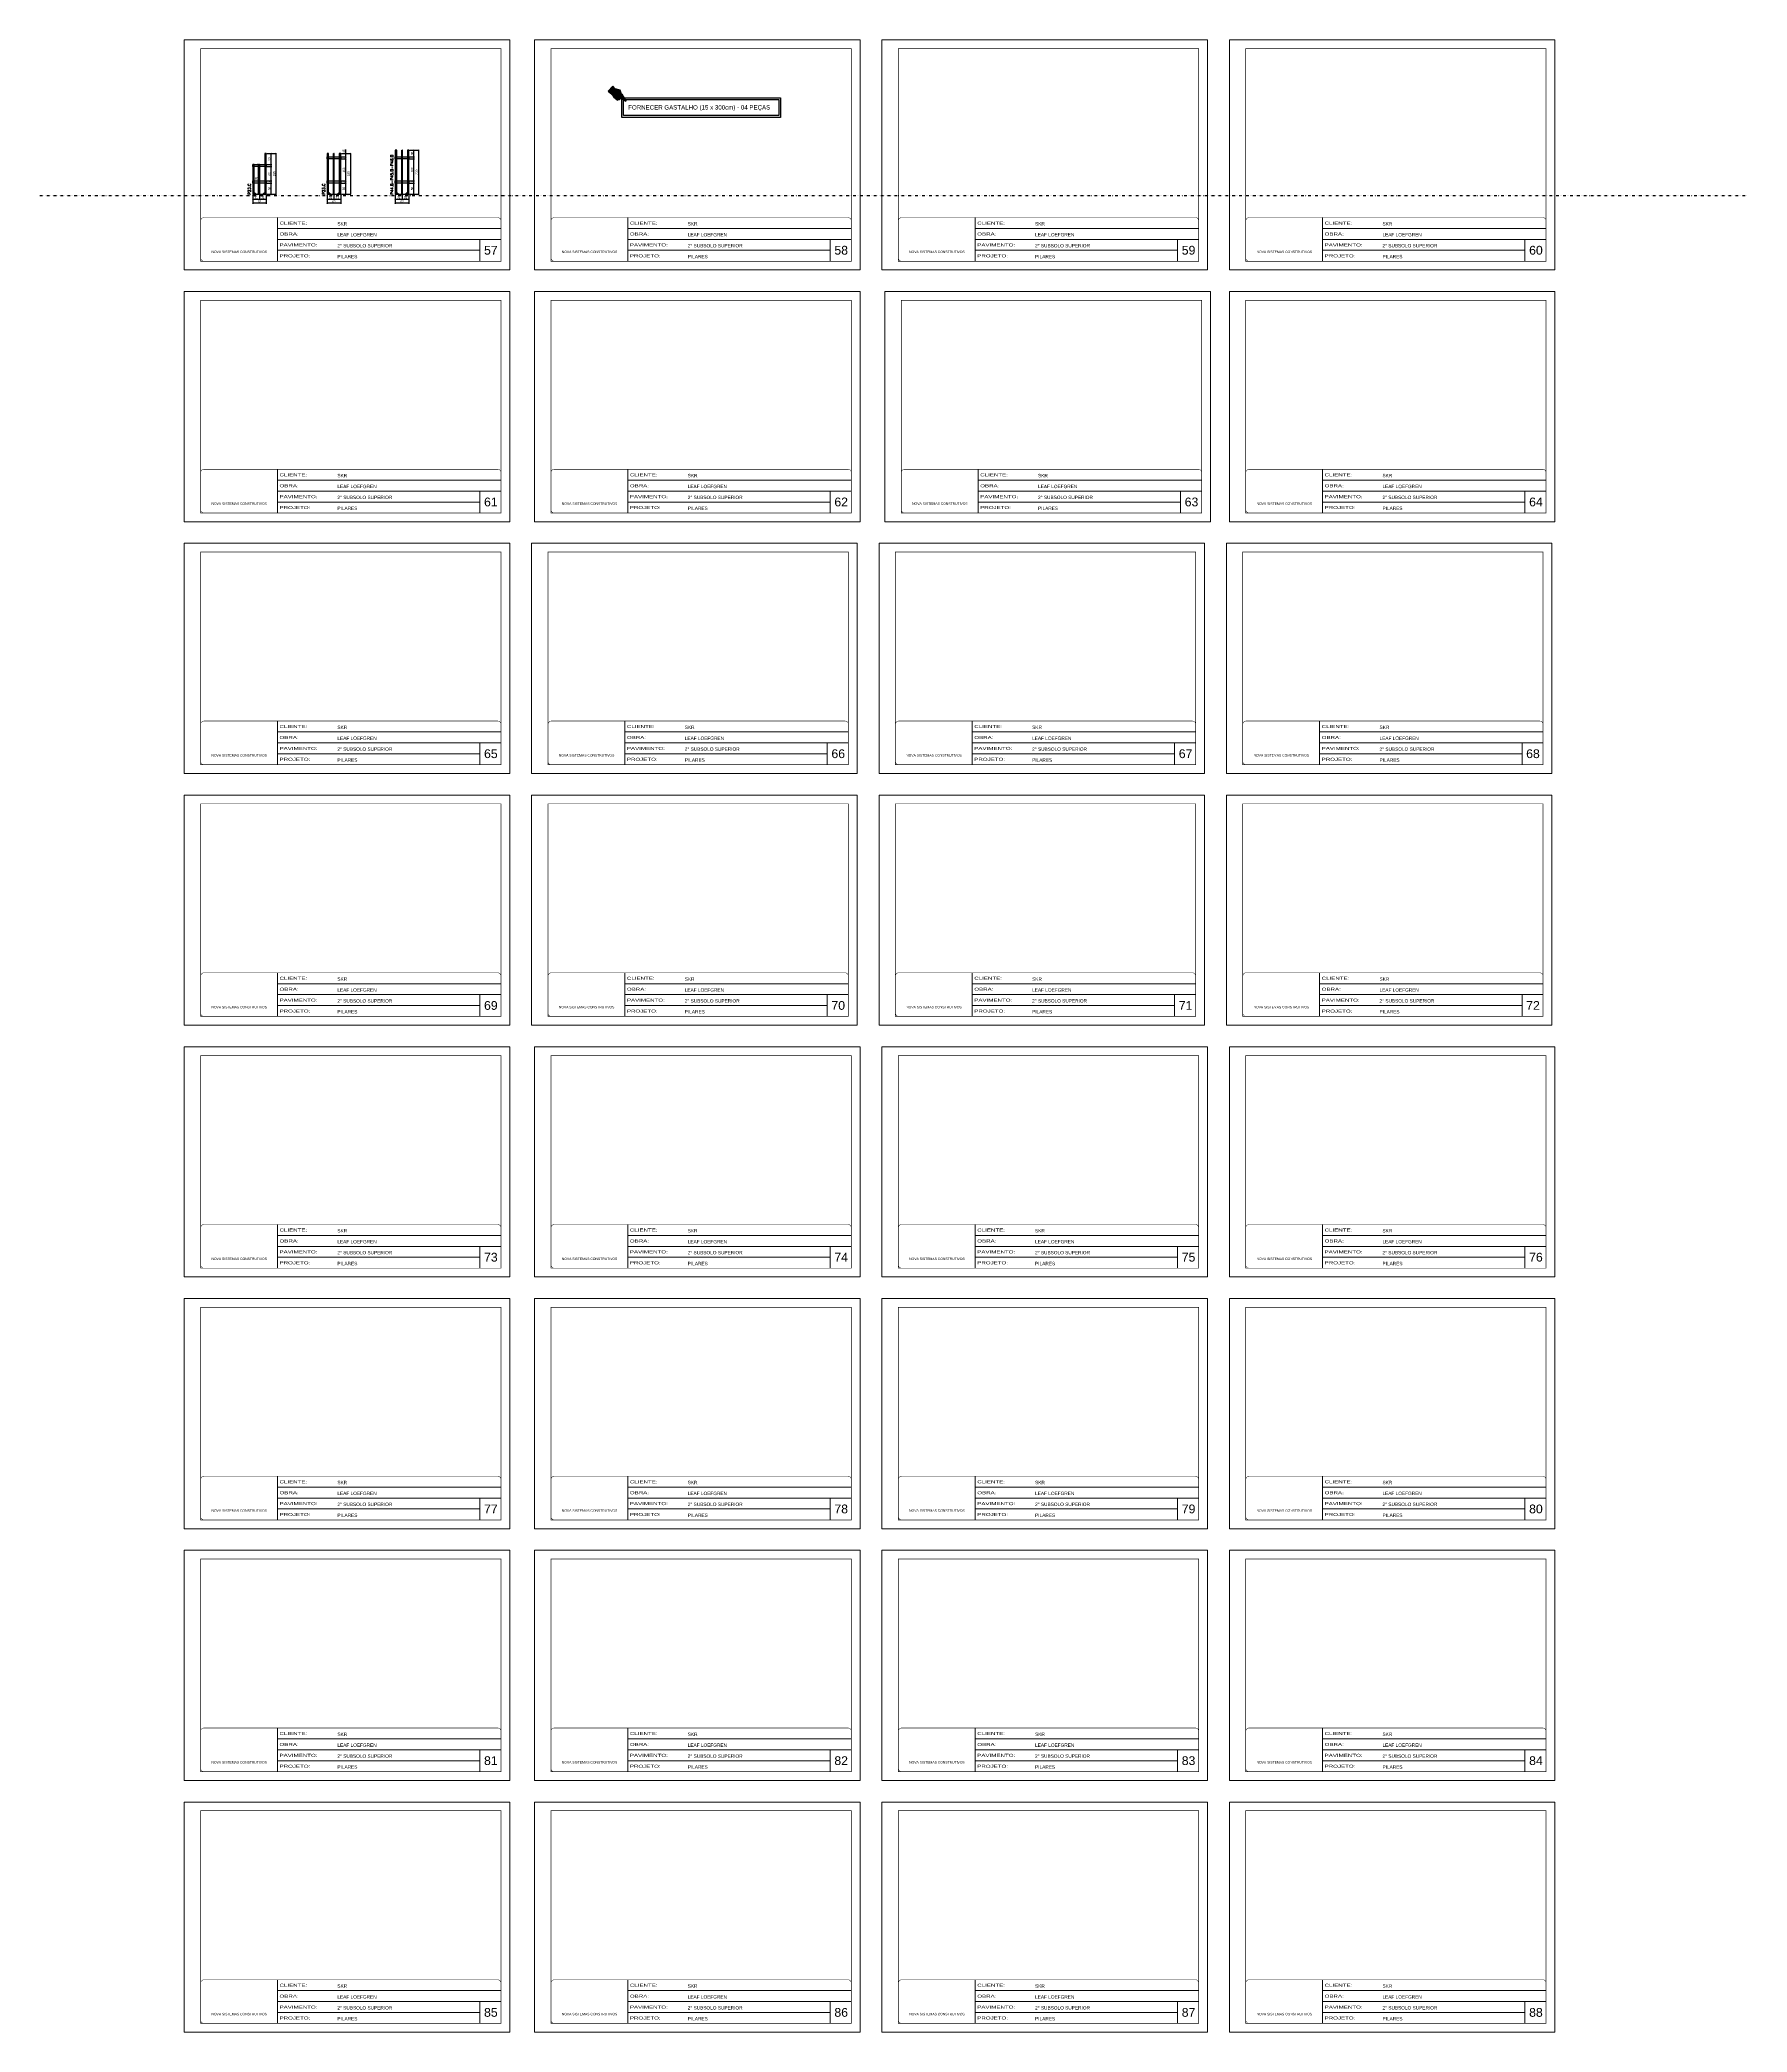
# Model space of a CAD drawing. Extents: x 13741 to 27878, y -21631 to 6985.
# Drawn here: x 13741 to 21531, y -18185 to -9095 of the extents above; entities that cross this region are included whole.
import ezdxf

# ---------------------------------------------------------------- set-up
doc = ezdxf.new("R2010")
doc.units = 0
for name, pattern in [('CONTINUO', [0]), ('DASHED', [0.75, 0.5, -0.25]), ('DIVIDE2', [0.625, 0.25, -0.125, 0, -0.125, 0, -0.125]), ('HIDDEN', [0.375, 0.25, -0.125])]:
    doc.linetypes.add(name, pattern=pattern)
for name, color, linetype, lineweight in [('CARIMBO', 255, 'Continuous', 9), ('Folhas', 255, 'Continuous', 9), ('Madeira', 126, 'Continuous', 18), ('Sarr 2.2x7', 40, 'Continuous', 9), ('SARRAFO DE PRESSAO', 251, 'DASHED', 9), ('Texto Seção', 7, 'Continuous', 15)]:
    doc.layers.add(name, color=color, linetype=linetype, lineweight=lineweight)
for name, color, linetype in [('COTA', 241, 'Continuous'), ('Nível', 160, 'Continuous'), ('REGUA-80', 111, 'Continuous'), ('SARR_2.2x10', 60, 'Continuous'), ('SARR_3.5x7', 81, 'Continuous'), ('SARR_7x7', 40, 'Continuous'), ('va165-sec', 5, 'DASHED')]:
    doc.layers.add(name, color=color, linetype=linetype)
doc.styles.add('ARIAL', font='arial.ttf')
doc.styles.add('COTA TECNICA', font='techl___.ttf', dxfattribs={"height": 10})
doc.styles.add('REGUA-120', font='ROMANS.shx', dxfattribs={"height": 15})
doc.styles.add('Tecnologia', font='')
doc.styles.get('Tecnologia').set_extended_font_data('Forgotten Futurist')
doc.dimstyles.new('PAINEL', dxfattribs={"dimtxt": 10, "dimasz": 3, "dimexe": 3, "dimexo": 3, "dimgap": 3, "dimtad": 1, "dimdec": 1, "dimzin": 12, "dimdsep": 46, "dimtxsty": 'COTA TECNICA', "dimblk1": 'OBLIQUE', "dimblk2": 'OBLIQUE', "dimsah": 1, "dimcen": 0.9, "dimclrd": 4, "dimclre": 4, "dimclrt": 240, "dimadec": 1, "dimazin": 3, "dimtfac": 1, "dimtdec": 1, "dimtmove": 0, "dimatfit": 3, "dimfxl": 1, "dimtolj": 1, "dimtzin": 12, "dimarcsym": 0})

# ---------------------------------------------------------------- blocks, each defined once
blk = doc.blocks.new('9999999999')
at = {"color": 30, "linetype": 'CONTINUO'}
for p, q in [((98564.6, 34230.2), (98564.6, 34429.4)), ((98564.6, 34379.6), (99584, 34379.6)), ((98564.6, 34329.8), (99488, 34329.8)), ((98564.6, 34280), (99488, 34280)), ((99584, 34329.8), (99488, 34329.8)), ((99488, 34329.8), (99488, 34230.2))]:
    blk.add_line(p, q, dxfattribs=at)
at = {"color": 30, "linetype": 'CONTINUO', "const_width": 2}
blk.add_lwpolyline([(99584, 34230.2), (99584, 34414.4, 0.414214), (99569, 34429.4), (98229, 34429.4, 0.414214), (98214, 34414.4), (98214, 34245.2, 0.414214), (98229, 34230.2), (99584, 34230.2)], format="xyb", dxfattribs=at)
at = {"layer": 'Folhas'}
blk.add_lwpolyline([(98139, 34190.2), (99624, 34190.2), (99624, 35240.2), (98139, 35240.2)], close=True, dxfattribs=at)
at = {"layer": 'Folhas', "color": 30, "const_width": 3}
blk.add_lwpolyline([(98214, 34230.2), (99584, 34230.2), (99584, 35200.2), (98214, 35200.2)], close=True, dxfattribs=at)
at = {"color": 7, "linetype": 'Continuous', "ltscale": 5, "style": 'ARIAL'}
for s, height, p in [('SKR', 15.48, (98837.7, 34393.1)), ('NOVA SISTEMAS CONSTRUTIVOS', 11.059, (98263.2, 34267.2)), ('2° SUBSOLO SUPERIOR', 15.483, (98837.7, 34293.5)), ('LEAF LOEFGREN', 15.483, (98837.7, 34343.3)), ('PILARES', 15.48, (98837.7, 34243.7))]:
    blk.add_text(s, height=height, dxfattribs=at).set_placement(p)
at = {"layer": 'Folhas', "color": 7, "style": 'Tecnologia', "width": 1.5}
for s, p in [('OBRA:', (98573.7, 34347.3)), ('CLIENTE:', (98573.7, 34397.2)), ('PAVIMENTO:', (98573.7, 34297.5)), ('PROJETO:', (98573.7, 34247.7))]:
    blk.add_text(s, height=14, dxfattribs=at).set_placement(p)
blk = doc.blocks.new('_Oblique')
at = {"color": 0, "linetype": 'ByBlock', "lineweight": -2}
blk.add_line((-0.5, -0.5), (0.5, 0.5), dxfattribs=at)
blk = doc.blocks.new('*D2215')
at = {"layer": 'COTA', "color": 4, "lineweight": -2, "transparency": 16777216}
for p, q in [((14712.4, -9804), (14712.4, -9844.2)), ((14774.4, -9804), (14774.4, -9844.2)), ((14774.4, -9841.2), (14712.4, -9841.2))]:
    blk.add_line(p, q, dxfattribs=at)
at = {"layer": 'Defpoints', "color": 0, "transparency": 16777216}
for p in [(14712.4, -9801), (14774.4, -9801), (14712.4, -9841.2)]:
    blk.add_point(p, dxfattribs=at)
at = {"layer": 'COTA', "color": 4, "lineweight": -2, "transparency": 16777216, "xscale": 3, "yscale": 3, "zscale": 3, "rotation": 180}
blk.add_blockref('_Oblique', (14712.4, -9841.2), dxfattribs=at)
at = {"layer": 'COTA', "color": 4, "lineweight": -2, "transparency": 16777216, "xscale": 3, "yscale": 3, "zscale": 3}
blk.add_blockref('_Oblique', (14774.4, -9841.2), dxfattribs=at)
at = {"layer": 'COTA', "color": 240, "transparency": 16777216, "insert": (14743.4, -9833.1), "char_height": 10, "attachment_point": 5, "style": 'COTA TECNICA'}
blk.add_mtext('\\A1;62', dxfattribs=at)
blk = doc.blocks.new('*D2216')
at = {"layer": 'COTA', "color": 4, "lineweight": -2, "transparency": 16777216}
for p, q in [((14777.4, -9748.8), (14800.1, -9748.8)), ((14777.4, -9798.8), (14800.1, -9798.8)), ((14797.1, -9798.8), (14797.1, -9748.8))]:
    blk.add_line(p, q, dxfattribs=at)
at = {"layer": 'Defpoints', "color": 0, "transparency": 16777216}
for p in [(14774.4, -9748.8), (14774.4, -9798.8), (14797.1, -9748.8)]:
    blk.add_point(p, dxfattribs=at)
at = {"layer": 'COTA', "color": 4, "lineweight": -2, "transparency": 16777216, "xscale": 3, "yscale": 3, "zscale": 3}
for p, rotation in [((14797.1, -9748.8), 90), ((14797.1, -9798.8), 270)]:
    blk.add_blockref('_Oblique', p, dxfattribs=dict(at, rotation=rotation))
at = {"layer": 'COTA', "color": 240, "transparency": 16777216, "insert": (14788.9, -9773.8), "char_height": 10, "attachment_point": 5, "rotation": 90, "style": 'COTA TECNICA'}
blk.add_mtext('\\A1;50', dxfattribs=at)
blk = doc.blocks.new('*D2217')
at = {"layer": 'COTA', "color": 4, "lineweight": -2, "transparency": 16777216}
for p, q in [((14777.4, -9738.8), (14800.1, -9738.8)), ((14777.4, -9748.8), (14800.1, -9748.8)), ((14797.1, -9748.8), (14797.1, -9738.8))]:
    blk.add_line(p, q, dxfattribs=at)
at = {"layer": 'Defpoints', "color": 0, "transparency": 16777216}
for p in [(14774.4, -9738.8), (14774.4, -9748.8), (14797.1, -9738.8)]:
    blk.add_point(p, dxfattribs=at)
at = {"layer": 'COTA', "color": 4, "lineweight": -2, "transparency": 16777216, "xscale": 3, "yscale": 3, "zscale": 3}
for p, rotation in [((14797.1, -9738.8), 90), ((14797.1, -9748.8), 270)]:
    blk.add_blockref('_Oblique', p, dxfattribs=dict(at, rotation=rotation))
at = {"layer": 'COTA', "color": 240, "transparency": 16777216, "insert": (14788.9, -9743.8), "char_height": 10, "attachment_point": 5, "rotation": 90, "style": 'COTA TECNICA'}
blk.add_mtext('\\A1;10', dxfattribs=at)
blk = doc.blocks.new('*D2218')
at = {"layer": 'COTA', "color": 4, "lineweight": -2, "transparency": 16777216}
for p, q in [((14777.4, -9673.8), (14800.1, -9673.8)), ((14797.1, -9738.8), (14797.1, -9673.8)), ((14777.4, -9738.8), (14800.1, -9738.8))]:
    blk.add_line(p, q, dxfattribs=at)
at = {"layer": 'Defpoints', "color": 0, "transparency": 16777216}
for p in [(14774.4, -9673.8), (14797.1, -9673.8), (14774.4, -9738.8)]:
    blk.add_point(p, dxfattribs=at)
at = {"layer": 'COTA', "color": 4, "lineweight": -2, "transparency": 16777216, "xscale": 3, "yscale": 3, "zscale": 3}
for p, rotation in [((14797.1, -9673.8), 90), ((14797.1, -9738.8), 270)]:
    blk.add_blockref('_Oblique', p, dxfattribs=dict(at, rotation=rotation))
at = {"layer": 'COTA', "color": 240, "transparency": 16777216, "insert": (14788.9, -9706.3), "char_height": 10, "attachment_point": 5, "rotation": 90, "style": 'COTA TECNICA'}
blk.add_mtext('\\A1;65', dxfattribs=at)
blk = doc.blocks.new('*D2219')
at = {"layer": 'COTA', "color": 4, "lineweight": -2, "transparency": 16777216}
for p, q in [((14777.4, -9663.8), (14800.1, -9663.8)), ((14777.4, -9673.8), (14800.1, -9673.8)), ((14797.1, -9673.8), (14797.1, -9663.8))]:
    blk.add_line(p, q, dxfattribs=at)
at = {"layer": 'Defpoints', "color": 0, "transparency": 16777216}
for p in [(14774.4, -9663.8), (14774.4, -9673.8), (14797.1, -9663.8)]:
    blk.add_point(p, dxfattribs=at)
at = {"layer": 'COTA', "color": 4, "lineweight": -2, "transparency": 16777216, "xscale": 3, "yscale": 3, "zscale": 3}
for p, rotation in [((14797.1, -9663.8), 90), ((14797.1, -9673.8), 270)]:
    blk.add_blockref('_Oblique', p, dxfattribs=dict(at, rotation=rotation))
at = {"layer": 'COTA', "color": 240, "transparency": 16777216, "insert": (14788.9, -9668.8), "char_height": 10, "attachment_point": 5, "rotation": 90, "style": 'COTA TECNICA'}
blk.add_mtext('\\A1;10', dxfattribs=at)
blk = doc.blocks.new('*D2220')
at = {"layer": 'COTA', "color": 4, "lineweight": -2, "transparency": 16777216}
for p, q in [((14712.4, -9804), (14712.4, -9825.5)), ((14743.4, -9801.8), (14743.4, -9825.5)), ((14712.4, -9822.5), (14743.4, -9822.5))]:
    blk.add_line(p, q, dxfattribs=at)
at = {"layer": 'Defpoints', "color": 0, "transparency": 16777216}
for p in [(14712.4, -9801), (14743.4, -9798.8), (14743.4, -9822.5)]:
    blk.add_point(p, dxfattribs=at)
at = {"layer": 'COTA', "color": 4, "lineweight": -2, "transparency": 16777216, "xscale": 3, "yscale": 3, "zscale": 3, "rotation": 180}
blk.add_blockref('_Oblique', (14712.4, -9822.5), dxfattribs=at)
at = {"layer": 'COTA', "color": 4, "lineweight": -2, "transparency": 16777216, "xscale": 3, "yscale": 3, "zscale": 3}
blk.add_blockref('_Oblique', (14743.4, -9822.5), dxfattribs=at)
at = {"layer": 'COTA', "color": 240, "transparency": 16777216, "insert": (14727.9, -9814.3), "char_height": 10, "attachment_point": 5, "style": 'COTA TECNICA'}
blk.add_mtext('\\A1;31', dxfattribs=at)
blk = doc.blocks.new('*D2221')
at = {"layer": 'COTA', "color": 4, "lineweight": -2, "transparency": 16777216}
for p, q in [((14743.4, -9801.8), (14743.4, -9825.5)), ((14774.4, -9804), (14774.4, -9825.5)), ((14743.4, -9822.5), (14774.4, -9822.5))]:
    blk.add_line(p, q, dxfattribs=at)
at = {"layer": 'Defpoints', "color": 0, "transparency": 16777216}
for p in [(14743.4, -9798.8), (14774.4, -9801), (14774.4, -9822.5)]:
    blk.add_point(p, dxfattribs=at)
at = {"layer": 'COTA', "color": 4, "lineweight": -2, "transparency": 16777216, "xscale": 3, "yscale": 3, "zscale": 3, "rotation": 180}
blk.add_blockref('_Oblique', (14743.4, -9822.5), dxfattribs=at)
at = {"layer": 'COTA', "color": 4, "lineweight": -2, "transparency": 16777216, "xscale": 3, "yscale": 3, "zscale": 3}
blk.add_blockref('_Oblique', (14774.4, -9822.5), dxfattribs=at)
at = {"layer": 'COTA', "color": 240, "transparency": 16777216, "insert": (14758.9, -9814.3), "char_height": 10, "attachment_point": 5, "style": 'COTA TECNICA'}
blk.add_mtext('\\A1;31', dxfattribs=at)
blk = doc.blocks.new('*D2222')
at = {"layer": 'COTA', "color": 4, "lineweight": -2, "transparency": 16777216}
for p, q in [((14777.4, -9613.8), (14800.1, -9613.8)), ((14797.1, -9663.8), (14797.1, -9613.8)), ((14777.4, -9663.8), (14800.1, -9663.8))]:
    blk.add_line(p, q, dxfattribs=at)
at = {"layer": 'Defpoints', "color": 0, "transparency": 16777216}
for p in [(14774.4, -9613.8), (14797.1, -9613.8), (14774.4, -9663.8)]:
    blk.add_point(p, dxfattribs=at)
at = {"layer": 'COTA', "color": 4, "lineweight": -2, "transparency": 16777216, "xscale": 3, "yscale": 3, "zscale": 3}
for p, rotation in [((14797.1, -9613.8), 90), ((14797.1, -9663.8), 270)]:
    blk.add_blockref('_Oblique', p, dxfattribs=dict(at, rotation=rotation))
at = {"layer": 'COTA', "color": 240, "transparency": 16777216, "insert": (14788.9, -9638.8), "char_height": 10, "attachment_point": 5, "rotation": 90, "style": 'COTA TECNICA'}
blk.add_mtext('\\A1;50', dxfattribs=at)
blk = doc.blocks.new('*D2223')
at = {"layer": 'COTA', "color": 4, "lineweight": -2, "transparency": 16777216}
for p, q in [((14777.4, -9613.8), (14821.3, -9613.8)), ((14818.3, -9613.8), (14818.3, -9798.8)), ((14777.4, -9798.8), (14821.3, -9798.8))]:
    blk.add_line(p, q, dxfattribs=at)
at = {"layer": 'Defpoints', "color": 0, "transparency": 16777216}
for p in [(14774.4, -9613.8), (14774.4, -9798.8), (14818.3, -9798.8)]:
    blk.add_point(p, dxfattribs=at)
at = {"layer": 'COTA', "color": 4, "lineweight": -2, "transparency": 16777216, "xscale": 3, "yscale": 3, "zscale": 3}
for p, rotation in [((14818.3, -9613.8), 90), ((14818.3, -9798.8), 270)]:
    blk.add_blockref('_Oblique', p, dxfattribs=dict(at, rotation=rotation))
at = {"layer": 'COTA', "color": 240, "transparency": 16777216, "insert": (14810.1, -9706.3), "char_height": 10, "attachment_point": 5, "rotation": 90, "style": 'COTA TECNICA'}
blk.add_mtext('\\A1;185', dxfattribs=at)
blk = doc.blocks.new('*D2224')
at = {"layer": 'COTA', "color": 4, "lineweight": -2, "transparency": 16777216}
for p, q in [((15051.8, -9804), (15051.8, -9844.2)), ((15113.8, -9804), (15113.8, -9844.2)), ((15113.8, -9841.2), (15051.8, -9841.2))]:
    blk.add_line(p, q, dxfattribs=at)
at = {"layer": 'Defpoints', "color": 0, "transparency": 16777216}
for p in [(15051.8, -9801), (15113.8, -9801), (15051.8, -9841.2)]:
    blk.add_point(p, dxfattribs=at)
at = {"layer": 'COTA', "color": 4, "lineweight": -2, "transparency": 16777216, "xscale": 3, "yscale": 3, "zscale": 3, "rotation": 180}
blk.add_blockref('_Oblique', (15051.8, -9841.2), dxfattribs=at)
at = {"layer": 'COTA', "color": 4, "lineweight": -2, "transparency": 16777216, "xscale": 3, "yscale": 3, "zscale": 3}
blk.add_blockref('_Oblique', (15113.8, -9841.2), dxfattribs=at)
at = {"layer": 'COTA', "color": 240, "transparency": 16777216, "insert": (15082.8, -9833.1), "char_height": 10, "attachment_point": 5, "style": 'COTA TECNICA'}
blk.add_mtext('\\A1;62', dxfattribs=at)
blk = doc.blocks.new('*D2225')
at = {"layer": 'COTA', "color": 4, "lineweight": -2, "transparency": 16777216}
for p, q in [((15116.8, -9748.8), (15139.5, -9748.8)), ((15116.8, -9798.8), (15139.5, -9798.8)), ((15136.5, -9798.8), (15136.5, -9748.8))]:
    blk.add_line(p, q, dxfattribs=at)
at = {"layer": 'Defpoints', "color": 0, "transparency": 16777216}
for p in [(15113.8, -9748.8), (15113.8, -9798.8), (15136.5, -9748.8)]:
    blk.add_point(p, dxfattribs=at)
at = {"layer": 'COTA', "color": 4, "lineweight": -2, "transparency": 16777216, "xscale": 3, "yscale": 3, "zscale": 3}
for p, rotation in [((15136.5, -9748.8), 90), ((15136.5, -9798.8), 270)]:
    blk.add_blockref('_Oblique', p, dxfattribs=dict(at, rotation=rotation))
at = {"layer": 'COTA', "color": 240, "transparency": 16777216, "insert": (15128.4, -9773.8), "char_height": 10, "attachment_point": 5, "rotation": 90, "style": 'COTA TECNICA'}
blk.add_mtext('\\A1;50', dxfattribs=at)
blk = doc.blocks.new('*D2226')
at = {"layer": 'COTA', "color": 4, "lineweight": -2, "transparency": 16777216}
for p, q in [((15116.8, -9738.8), (15139.5, -9738.8)), ((15116.8, -9748.8), (15139.5, -9748.8)), ((15136.5, -9748.8), (15136.5, -9738.8))]:
    blk.add_line(p, q, dxfattribs=at)
at = {"layer": 'Defpoints', "color": 0, "transparency": 16777216}
for p in [(15113.8, -9738.8), (15113.8, -9748.8), (15136.5, -9738.8)]:
    blk.add_point(p, dxfattribs=at)
at = {"layer": 'COTA', "color": 4, "lineweight": -2, "transparency": 16777216, "xscale": 3, "yscale": 3, "zscale": 3}
for p, rotation in [((15136.5, -9738.8), 90), ((15136.5, -9748.8), 270)]:
    blk.add_blockref('_Oblique', p, dxfattribs=dict(at, rotation=rotation))
at = {"layer": 'COTA', "color": 240, "transparency": 16777216, "insert": (15128.4, -9743.8), "char_height": 10, "attachment_point": 5, "rotation": 90, "style": 'COTA TECNICA'}
blk.add_mtext('\\A1;10', dxfattribs=at)
blk = doc.blocks.new('*D2227')
at = {"layer": 'COTA', "color": 4, "lineweight": -2, "transparency": 16777216}
for p, q in [((15116.8, -9638.8), (15139.5, -9638.8)), ((15136.5, -9738.8), (15136.5, -9638.8)), ((15116.8, -9738.8), (15139.5, -9738.8))]:
    blk.add_line(p, q, dxfattribs=at)
at = {"layer": 'Defpoints', "color": 0, "transparency": 16777216}
for p in [(15113.8, -9638.8), (15136.5, -9638.8), (15113.8, -9738.8)]:
    blk.add_point(p, dxfattribs=at)
at = {"layer": 'COTA', "color": 4, "lineweight": -2, "transparency": 16777216, "xscale": 3, "yscale": 3, "zscale": 3}
for p, rotation in [((15136.5, -9638.8), 90), ((15136.5, -9738.8), 270)]:
    blk.add_blockref('_Oblique', p, dxfattribs=dict(at, rotation=rotation))
at = {"layer": 'COTA', "color": 240, "transparency": 16777216, "insert": (15128.4, -9688.8), "char_height": 10, "attachment_point": 5, "rotation": 90, "style": 'COTA TECNICA'}
blk.add_mtext('\\A1;100', dxfattribs=at)
blk = doc.blocks.new('*D2228')
at = {"layer": 'COTA', "color": 4, "lineweight": -2, "transparency": 16777216}
for p, q in [((15116.8, -9628.8), (15139.5, -9628.8)), ((15136.5, -9638.8), (15136.5, -9628.8)), ((15116.8, -9638.8), (15139.5, -9638.8))]:
    blk.add_line(p, q, dxfattribs=at)
at = {"layer": 'Defpoints', "color": 0, "transparency": 16777216}
for p in [(15113.8, -9628.8), (15136.5, -9628.8), (15113.8, -9638.8)]:
    blk.add_point(p, dxfattribs=at)
at = {"layer": 'COTA', "color": 4, "lineweight": -2, "transparency": 16777216, "xscale": 3, "yscale": 3, "zscale": 3}
for p, rotation in [((15136.5, -9628.8), 90), ((15136.5, -9638.8), 270)]:
    blk.add_blockref('_Oblique', p, dxfattribs=dict(at, rotation=rotation))
at = {"layer": 'COTA', "color": 240, "transparency": 16777216, "insert": (15128.4, -9633.8), "char_height": 10, "attachment_point": 5, "rotation": 90, "style": 'COTA TECNICA'}
blk.add_mtext('\\A1;10', dxfattribs=at)
blk = doc.blocks.new('*D2229')
at = {"layer": 'COTA', "color": 4, "lineweight": -2, "transparency": 16777216}
for p, q in [((15051.8, -9804), (15051.8, -9825.5)), ((15082.8, -9801.8), (15082.8, -9825.5)), ((15051.8, -9822.5), (15082.8, -9822.5))]:
    blk.add_line(p, q, dxfattribs=at)
at = {"layer": 'Defpoints', "color": 0, "transparency": 16777216}
for p in [(15051.8, -9801), (15082.8, -9798.8), (15082.8, -9822.5)]:
    blk.add_point(p, dxfattribs=at)
at = {"layer": 'COTA', "color": 4, "lineweight": -2, "transparency": 16777216, "xscale": 3, "yscale": 3, "zscale": 3, "rotation": 180}
blk.add_blockref('_Oblique', (15051.8, -9822.5), dxfattribs=at)
at = {"layer": 'COTA', "color": 4, "lineweight": -2, "transparency": 16777216, "xscale": 3, "yscale": 3, "zscale": 3}
blk.add_blockref('_Oblique', (15082.8, -9822.5), dxfattribs=at)
at = {"layer": 'COTA', "color": 240, "transparency": 16777216, "insert": (15067.3, -9814.3), "char_height": 10, "attachment_point": 5, "style": 'COTA TECNICA'}
blk.add_mtext('\\A1;31', dxfattribs=at)
blk = doc.blocks.new('*D2230')
at = {"layer": 'COTA', "color": 4, "lineweight": -2, "transparency": 16777216}
for p, q in [((15082.8, -9801.8), (15082.8, -9825.5)), ((15113.8, -9804), (15113.8, -9825.5)), ((15082.8, -9822.5), (15113.8, -9822.5))]:
    blk.add_line(p, q, dxfattribs=at)
at = {"layer": 'Defpoints', "color": 0, "transparency": 16777216}
for p in [(15082.8, -9798.8), (15113.8, -9801), (15113.8, -9822.5)]:
    blk.add_point(p, dxfattribs=at)
at = {"layer": 'COTA', "color": 4, "lineweight": -2, "transparency": 16777216, "xscale": 3, "yscale": 3, "zscale": 3, "rotation": 180}
blk.add_blockref('_Oblique', (15082.8, -9822.5), dxfattribs=at)
at = {"layer": 'COTA', "color": 4, "lineweight": -2, "transparency": 16777216, "xscale": 3, "yscale": 3, "zscale": 3}
blk.add_blockref('_Oblique', (15113.8, -9822.5), dxfattribs=at)
at = {"layer": 'COTA', "color": 240, "transparency": 16777216, "insert": (15098.3, -9814.3), "char_height": 10, "attachment_point": 5, "style": 'COTA TECNICA'}
blk.add_mtext('\\A1;31', dxfattribs=at)
blk = doc.blocks.new('*D2231')
at = {"layer": 'COTA', "color": 4, "lineweight": -2, "transparency": 16777216}
for p, q in [((15116.8, -9613.8), (15139.5, -9613.8)), ((15116.8, -9628.8), (15139.5, -9628.8)), ((15136.5, -9613.8), (15136.5, -9595.5)), ((15136.5, -9628.8), (15136.5, -9613.8))]:
    blk.add_line(p, q, dxfattribs=at)
at = {"layer": 'Defpoints', "color": 0, "transparency": 16777216}
for p in [(15113.8, -9613.8), (15113.8, -9628.8), (15136.5, -9613.8)]:
    blk.add_point(p, dxfattribs=at)
at = {"layer": 'COTA', "color": 4, "lineweight": -2, "transparency": 16777216, "xscale": 3, "yscale": 3, "zscale": 3}
for p, rotation in [((15136.5, -9613.8), 90), ((15136.5, -9628.8), 270)]:
    blk.add_blockref('_Oblique', p, dxfattribs=dict(at, rotation=rotation))
at = {"layer": 'COTA', "color": 240, "transparency": 16777216, "insert": (15128.4, -9603.2), "char_height": 10, "attachment_point": 5, "rotation": 90, "style": 'COTA TECNICA'}
blk.add_mtext('\\A1;15', dxfattribs=at)
blk = doc.blocks.new('*D2232')
at = {"layer": 'COTA', "color": 4, "lineweight": -2, "transparency": 16777216}
for p, q in [((15116.8, -9613.8), (15160.8, -9613.8)), ((15157.8, -9613.8), (15157.8, -9798.8)), ((15116.8, -9798.8), (15160.8, -9798.8))]:
    blk.add_line(p, q, dxfattribs=at)
at = {"layer": 'Defpoints', "color": 0, "transparency": 16777216}
for p in [(15113.8, -9613.8), (15113.8, -9798.8), (15157.8, -9798.8)]:
    blk.add_point(p, dxfattribs=at)
at = {"layer": 'COTA', "color": 4, "lineweight": -2, "transparency": 16777216, "xscale": 3, "yscale": 3, "zscale": 3}
for p, rotation in [((15157.8, -9613.8), 90), ((15157.8, -9798.8), 270)]:
    blk.add_blockref('_Oblique', p, dxfattribs=dict(at, rotation=rotation))
at = {"layer": 'COTA', "color": 240, "transparency": 16777216, "insert": (15149.6, -9706.3), "char_height": 10, "attachment_point": 5, "rotation": 90, "style": 'COTA TECNICA'}
blk.add_mtext('\\A1;185', dxfattribs=at)
blk = doc.blocks.new('*D2233')
at = {"layer": 'COTA', "color": 4, "lineweight": -2, "transparency": 16777216}
for p, q in [((15363, -9804), (15363, -9844.2)), ((15425, -9804), (15425, -9844.2)), ((15425, -9841.2), (15363, -9841.2))]:
    blk.add_line(p, q, dxfattribs=at)
at = {"layer": 'Defpoints', "color": 0, "transparency": 16777216}
for p in [(15363, -9801), (15425, -9801), (15363, -9841.2)]:
    blk.add_point(p, dxfattribs=at)
at = {"layer": 'COTA', "color": 4, "lineweight": -2, "transparency": 16777216, "xscale": 3, "yscale": 3, "zscale": 3, "rotation": 180}
blk.add_blockref('_Oblique', (15363, -9841.2), dxfattribs=at)
at = {"layer": 'COTA', "color": 4, "lineweight": -2, "transparency": 16777216, "xscale": 3, "yscale": 3, "zscale": 3}
blk.add_blockref('_Oblique', (15425, -9841.2), dxfattribs=at)
at = {"layer": 'COTA', "color": 240, "transparency": 16777216, "insert": (15394, -9833.1), "char_height": 10, "attachment_point": 5, "style": 'COTA TECNICA'}
blk.add_mtext('\\A1;62', dxfattribs=at)
blk = doc.blocks.new('*D2234')
at = {"layer": 'COTA', "color": 4, "lineweight": -2, "transparency": 16777216}
for p, q in [((15428, -9748.8), (15450.7, -9748.8)), ((15428, -9798.8), (15450.7, -9798.8)), ((15447.7, -9798.8), (15447.7, -9748.8))]:
    blk.add_line(p, q, dxfattribs=at)
at = {"layer": 'Defpoints', "color": 0, "transparency": 16777216}
for p in [(15425, -9748.8), (15425, -9798.8), (15447.7, -9748.8)]:
    blk.add_point(p, dxfattribs=at)
at = {"layer": 'COTA', "color": 4, "lineweight": -2, "transparency": 16777216, "xscale": 3, "yscale": 3, "zscale": 3}
for p, rotation in [((15447.7, -9748.8), 90), ((15447.7, -9798.8), 270)]:
    blk.add_blockref('_Oblique', p, dxfattribs=dict(at, rotation=rotation))
at = {"layer": 'COTA', "color": 240, "transparency": 16777216, "insert": (15439.6, -9773.8), "char_height": 10, "attachment_point": 5, "rotation": 90, "style": 'COTA TECNICA'}
blk.add_mtext('\\A1;50', dxfattribs=at)
blk = doc.blocks.new('*D2235')
at = {"layer": 'COTA', "color": 4, "lineweight": -2, "transparency": 16777216}
for p, q in [((15428, -9738.8), (15450.7, -9738.8)), ((15428, -9748.8), (15450.7, -9748.8)), ((15447.7, -9748.8), (15447.7, -9738.8))]:
    blk.add_line(p, q, dxfattribs=at)
at = {"layer": 'Defpoints', "color": 0, "transparency": 16777216}
for p in [(15425, -9738.8), (15425, -9748.8), (15447.7, -9738.8)]:
    blk.add_point(p, dxfattribs=at)
at = {"layer": 'COTA', "color": 4, "lineweight": -2, "transparency": 16777216, "xscale": 3, "yscale": 3, "zscale": 3}
for p, rotation in [((15447.7, -9738.8), 90), ((15447.7, -9748.8), 270)]:
    blk.add_blockref('_Oblique', p, dxfattribs=dict(at, rotation=rotation))
at = {"layer": 'COTA', "color": 240, "transparency": 16777216, "insert": (15439.6, -9743.8), "char_height": 10, "attachment_point": 5, "rotation": 90, "style": 'COTA TECNICA'}
blk.add_mtext('\\A1;10', dxfattribs=at)
blk = doc.blocks.new('*D2236')
at = {"layer": 'COTA', "color": 4, "lineweight": -2, "transparency": 16777216}
for p, q in [((15428, -9638.8), (15450.7, -9638.8)), ((15447.7, -9738.8), (15447.7, -9638.8)), ((15428, -9738.8), (15450.7, -9738.8))]:
    blk.add_line(p, q, dxfattribs=at)
at = {"layer": 'Defpoints', "color": 0, "transparency": 16777216}
for p in [(15425, -9638.8), (15447.7, -9638.8), (15425, -9738.8)]:
    blk.add_point(p, dxfattribs=at)
at = {"layer": 'COTA', "color": 4, "lineweight": -2, "transparency": 16777216, "xscale": 3, "yscale": 3, "zscale": 3}
for p, rotation in [((15447.7, -9638.8), 90), ((15447.7, -9738.8), 270)]:
    blk.add_blockref('_Oblique', p, dxfattribs=dict(at, rotation=rotation))
at = {"layer": 'COTA', "color": 240, "transparency": 16777216, "insert": (15439.6, -9688.8), "char_height": 10, "attachment_point": 5, "rotation": 90, "style": 'COTA TECNICA'}
blk.add_mtext('\\A1;100', dxfattribs=at)
blk = doc.blocks.new('*D2237')
at = {"layer": 'COTA', "color": 4, "lineweight": -2, "transparency": 16777216}
for p, q in [((15428, -9628.8), (15450.7, -9628.8)), ((15447.7, -9638.8), (15447.7, -9628.8)), ((15428, -9638.8), (15450.7, -9638.8))]:
    blk.add_line(p, q, dxfattribs=at)
at = {"layer": 'Defpoints', "color": 0, "transparency": 16777216}
for p in [(15425, -9628.8), (15447.7, -9628.8), (15425, -9638.8)]:
    blk.add_point(p, dxfattribs=at)
at = {"layer": 'COTA', "color": 4, "lineweight": -2, "transparency": 16777216, "xscale": 3, "yscale": 3, "zscale": 3}
for p, rotation in [((15447.7, -9628.8), 90), ((15447.7, -9638.8), 270)]:
    blk.add_blockref('_Oblique', p, dxfattribs=dict(at, rotation=rotation))
at = {"layer": 'COTA', "color": 240, "transparency": 16777216, "insert": (15439.6, -9633.8), "char_height": 10, "attachment_point": 5, "rotation": 90, "style": 'COTA TECNICA'}
blk.add_mtext('\\A1;10', dxfattribs=at)
blk = doc.blocks.new('*D2238')
at = {"layer": 'COTA', "color": 4, "lineweight": -2, "transparency": 16777216}
for p, q in [((15363, -9804), (15363, -9825.5)), ((15394, -9801.8), (15394, -9825.5)), ((15363, -9822.5), (15394, -9822.5))]:
    blk.add_line(p, q, dxfattribs=at)
at = {"layer": 'Defpoints', "color": 0, "transparency": 16777216}
for p in [(15363, -9801), (15394, -9798.8), (15394, -9822.5)]:
    blk.add_point(p, dxfattribs=at)
at = {"layer": 'COTA', "color": 4, "lineweight": -2, "transparency": 16777216, "xscale": 3, "yscale": 3, "zscale": 3, "rotation": 180}
blk.add_blockref('_Oblique', (15363, -9822.5), dxfattribs=at)
at = {"layer": 'COTA', "color": 4, "lineweight": -2, "transparency": 16777216, "xscale": 3, "yscale": 3, "zscale": 3}
blk.add_blockref('_Oblique', (15394, -9822.5), dxfattribs=at)
at = {"layer": 'COTA', "color": 240, "transparency": 16777216, "insert": (15378.5, -9814.3), "char_height": 10, "attachment_point": 5, "style": 'COTA TECNICA'}
blk.add_mtext('\\A1;31', dxfattribs=at)
blk = doc.blocks.new('*D2239')
at = {"layer": 'COTA', "color": 4, "lineweight": -2, "transparency": 16777216}
for p, q in [((15394, -9801.8), (15394, -9825.5)), ((15425, -9804), (15425, -9825.5)), ((15394, -9822.5), (15425, -9822.5))]:
    blk.add_line(p, q, dxfattribs=at)
at = {"layer": 'Defpoints', "color": 0, "transparency": 16777216}
for p in [(15394, -9798.8), (15425, -9801), (15425, -9822.5)]:
    blk.add_point(p, dxfattribs=at)
at = {"layer": 'COTA', "color": 4, "lineweight": -2, "transparency": 16777216, "xscale": 3, "yscale": 3, "zscale": 3, "rotation": 180}
blk.add_blockref('_Oblique', (15394, -9822.5), dxfattribs=at)
at = {"layer": 'COTA', "color": 4, "lineweight": -2, "transparency": 16777216, "xscale": 3, "yscale": 3, "zscale": 3}
blk.add_blockref('_Oblique', (15425, -9822.5), dxfattribs=at)
at = {"layer": 'COTA', "color": 240, "transparency": 16777216, "insert": (15409.5, -9814.3), "char_height": 10, "attachment_point": 5, "style": 'COTA TECNICA'}
blk.add_mtext('\\A1;31', dxfattribs=at)
blk = doc.blocks.new('*D2240')
at = {"layer": 'COTA', "color": 4, "lineweight": -2, "transparency": 16777216}
for p, q in [((15428, -9598.8), (15450.7, -9598.8)), ((15428, -9628.8), (15450.7, -9628.8)), ((15447.7, -9628.8), (15447.7, -9598.8))]:
    blk.add_line(p, q, dxfattribs=at)
at = {"layer": 'Defpoints', "color": 0, "transparency": 16777216}
for p in [(15425, -9598.8), (15425, -9628.8), (15447.7, -9598.8)]:
    blk.add_point(p, dxfattribs=at)
at = {"layer": 'COTA', "color": 4, "lineweight": -2, "transparency": 16777216, "xscale": 3, "yscale": 3, "zscale": 3}
for p, rotation in [((15447.7, -9598.8), 90), ((15447.7, -9628.8), 270)]:
    blk.add_blockref('_Oblique', p, dxfattribs=dict(at, rotation=rotation))
at = {"layer": 'COTA', "color": 240, "transparency": 16777216, "insert": (15439.5, -9613.8), "char_height": 10, "attachment_point": 5, "rotation": 90, "style": 'COTA TECNICA'}
blk.add_mtext('\\A1;30', dxfattribs=at)
blk = doc.blocks.new('*D2241')
at = {"layer": 'COTA', "color": 4, "lineweight": -2, "transparency": 16777216}
for p, q in [((15428, -9598.8), (15471.9, -9598.8)), ((15468.9, -9598.8), (15468.9, -9798.8)), ((15428, -9798.8), (15471.9, -9798.8))]:
    blk.add_line(p, q, dxfattribs=at)
at = {"layer": 'Defpoints', "color": 0, "transparency": 16777216}
for p in [(15425, -9598.8), (15425, -9798.8), (15468.9, -9798.8)]:
    blk.add_point(p, dxfattribs=at)
at = {"layer": 'COTA', "color": 4, "lineweight": -2, "transparency": 16777216, "xscale": 3, "yscale": 3, "zscale": 3}
for p, rotation in [((15468.9, -9598.8), 90), ((15468.9, -9798.8), 270)]:
    blk.add_blockref('_Oblique', p, dxfattribs=dict(at, rotation=rotation))
at = {"layer": 'COTA', "color": 240, "transparency": 16777216, "insert": (15460.8, -9698.8), "char_height": 10, "attachment_point": 5, "rotation": 90, "style": 'COTA TECNICA'}
blk.add_mtext('\\A1;200', dxfattribs=at)
blk = doc.blocks.new('*D2242')
at = {"layer": 'COTA', "color": 4, "lineweight": -2, "transparency": 16777216}
for p, q in [((14738.6, -9663.9), (14733.5, -9663.9)), ((14736.5, -9663.9), (14736.5, -9798.8)), ((14738.6, -9798.8), (14733.5, -9798.8))]:
    blk.add_line(p, q, dxfattribs=at)
at = {"layer": 'Defpoints', "color": 0, "transparency": 16777216}
for p in [(14741.6, -9663.9), (14736.5, -9798.8), (14741.6, -9798.8)]:
    blk.add_point(p, dxfattribs=at)
at = {"layer": 'COTA', "color": 4, "lineweight": -2, "transparency": 16777216, "xscale": 3, "yscale": 3, "zscale": 3}
for p, rotation in [((14736.5, -9663.9), 90), ((14736.5, -9798.8), 270)]:
    blk.add_blockref('_Oblique', p, dxfattribs=dict(at, rotation=rotation))
at = {"layer": 'COTA', "color": 240, "transparency": 16777216, "insert": (14728.3, -9731.4), "char_height": 10, "attachment_point": 5, "rotation": 90, "style": 'COTA TECNICA'}
blk.add_mtext('\\A1;135', dxfattribs=at)
blk = doc.blocks.new('INDICADOR')
at = {"layer": 'va165-sec', "ltscale": 100}
blk.add_hatch(color=61, dxfattribs=at).paths.add_polyline_path([(-60, -24), (-38, -24), (-35, -23), (-35, -19), (-37, -16), (-32, -17), (-30, -15), (-29, -11), (-32, -9), (-30, -9), (-28, -8), (-27, -3), (-29, 0), (-19, -3), (-4, -3), (-1, -2), (0, 0), (-1, 3), (-3, 3), (-34, 13), (-43, 13), (-44, 16), (-57, 24), (-82, 14), (-99, 17), (-102, -17), (-79, -18)])
at = {"layer": 'REGUA-80', "color": 1}
blk.add_lwpolyline([(-102, -17), (-79, -18), (-60, -24), (-38, -24), (-35, -23), (-35, -19), (-37, -16), (-43, -15), (-32, -17), (-30, -15), (-29, -11), (-32, -9), (-42, -7), (-30, -9), (-28, -8), (-27, -3), (-29, 0), (-40, 2), (-19, -3), (-4, -3), (-1, -2), (0, 0), (-1, 3), (-3, 3), (-34, 13), (-43, 13), (-62, 13), (-43, 13), (-44, 16), (-57, 24), (-82, 14), (-99, 17), (-102, -17)], dxfattribs=at)
blk = doc.blocks.new('DEDADA')
at = {"linetype": 'Continuous', "ltscale": 100, "xscale": 0.5000000000004939, "yscale": 0.5000000000004939, "zscale": 0.5000000000004939, "rotation": 321.5463332659798}
blk.add_blockref('INDICADOR', (63.1, 17), dxfattribs=at)

msp = doc.modelspace()

# ---------------------------------------------------------------- hatches: boundary and pattern name
at = {"layer": 'Madeira'}
h = msp.add_hatch(color=252, dxfattribs=at)
h.dxf.hatch_style = 2
h.paths.add_polyline_path([(14712.35, -9786.04), (14712.35, -9801.04), (14730.35, -9801.04)])
h = msp.add_hatch(color=252, dxfattribs=at)
h.dxf.hatch_style = 2
h.paths.add_polyline_path([(14774.35, -9786.04), (14774.35, -9801.04), (14756.35, -9801.04)])
h = msp.add_hatch(color=252, dxfattribs=at)
h.dxf.hatch_style = 2
h.paths.add_polyline_path([(15051.85, -9786.04), (15051.85, -9801.04), (15069.85, -9801.04)])
h = msp.add_hatch(color=252, dxfattribs=at)
h.dxf.hatch_style = 2
h.paths.add_polyline_path([(15113.85, -9786.04), (15113.85, -9801.04), (15095.85, -9801.04)])
h = msp.add_hatch(color=252, dxfattribs=at)
h.dxf.hatch_style = 2
h.paths.add_polyline_path([(15362.98, -9786.04), (15362.98, -9801.04), (15380.98, -9801.04)])
h = msp.add_hatch(color=252, dxfattribs=at)
h.dxf.hatch_style = 2
h.paths.add_polyline_path([(15424.98, -9786.04), (15424.98, -9801.04), (15406.98, -9801.04)])

# ---------------------------------------------------------------- linework, layer by layer
at = {"color": 1}
for points in [[(16395.85, -9359.24), (17121.09, -9359.24), (17121.09, -9449.04), (16395.85, -9449.04)], [(16403.67, -9367.07), (17113.26, -9367.07), (17113.26, -9441.22), (16403.67, -9441.22)]]:
    msp.add_lwpolyline(points, close=True, dxfattribs=at)
at = {"layer": 'Madeira'}
for p, q in [((14712.35, -9798.84), (14712.35, -9801.04)), ((14712.35, -9798.84), (14712.35, -9801.04)), ((14712.35, -9798.84), (14712.35, -9801.04)), ((15051.85, -9798.84), (15051.85, -9801.04)), ((15051.85, -9798.84), (15051.85, -9801.04)), ((15051.85, -9798.84), (15051.85, -9801.04)), ((15362.98, -9798.84), (15362.98, -9801.04)), ((15362.98, -9798.84), (15362.98, -9801.04)), ((15362.98, -9798.84), (15362.98, -9801.04))]:
    msp.add_line(p, q, dxfattribs=at)
at = {"layer": 'Madeira', "color": 1, "linetype": 'HIDDEN'}
for p, q in [((14715.85, -9789.54), (14715.85, -9798.84)), ((14715.85, -9789.54), (14715.85, -9798.84)), ((14770.85, -9789.54), (14770.85, -9798.84)), ((14770.85, -9789.54), (14770.85, -9798.84)), ((15055.35, -9789.54), (15055.35, -9798.84)), ((15055.35, -9789.54), (15055.35, -9798.84)), ((15110.35, -9789.54), (15110.35, -9798.84)), ((15110.35, -9789.54), (15110.35, -9798.84)), ((15366.48, -9789.54), (15366.48, -9798.84)), ((15366.48, -9789.54), (15366.48, -9798.84)), ((15421.48, -9789.54), (15421.48, -9798.84)), ((15421.48, -9789.54), (15421.48, -9798.84))]:
    msp.add_line(p, q, dxfattribs=at)
at = {"layer": 'Madeira', "color": 0}
for points in [[(14712.35, -9786.04), (14712.35, -9801.04), (14730.35, -9801.04), (14712.35, -9786.04)], [(14774.35, -9786.04), (14774.35, -9801.04), (14756.35, -9801.04), (14774.35, -9786.04)], [(15051.85, -9786.04), (15051.85, -9801.04), (15069.85, -9801.04), (15051.85, -9786.04)], [(15113.85, -9786.04), (15113.85, -9801.04), (15095.85, -9801.04), (15113.85, -9786.04)], [(15362.98, -9786.04), (15362.98, -9801.04), (15380.98, -9801.04), (15362.98, -9786.04)], [(15424.98, -9786.04), (15424.98, -9801.04), (15406.98, -9801.04), (15424.98, -9786.04)]]:
    msp.add_lwpolyline(points, dxfattribs=at)
at = {"layer": 'Nível', "color": 4, "linetype": 'DIVIDE2', "ltscale": 50}
msp.add_line((13741.09, -9806.04), (21531.15, -9806.04), dxfattribs=at)
at = {"layer": 'Sarr 2.2x7'}
for points in [[(14774.35, -9798.84), (14712.35, -9798.84), (14712.35, -9801.04), (14774.35, -9801.04)], [(14774.35, -9798.84), (14712.35, -9798.84), (14712.35, -9801.04), (14774.35, -9801.04)], [(15113.85, -9798.84), (15051.85, -9798.84), (15051.85, -9801.04), (15113.85, -9801.04)], [(15113.85, -9798.84), (15051.85, -9798.84), (15051.85, -9801.04), (15113.85, -9801.04)], [(15424.98, -9798.84), (15362.98, -9798.84), (15362.98, -9801.04), (15424.98, -9801.04)], [(15424.98, -9798.84), (15362.98, -9798.84), (15362.98, -9801.04), (15424.98, -9801.04)]]:
    msp.add_lwpolyline(points, close=True, dxfattribs=at)
at = {"layer": 'SARR_2.2x10'}
for points in [[(15051.85, -9628.84), (15113.85, -9628.84), (15113.85, -9638.84), (15051.85, -9638.84)], [(15362.98, -9628.84), (15424.98, -9628.84), (15424.98, -9638.84), (15362.98, -9638.84)], [(14712.35, -9663.84), (14774.35, -9663.84), (14774.35, -9673.84), (14712.35, -9673.84)], [(14712.35, -9738.84), (14774.35, -9738.84), (14774.35, -9748.84), (14712.35, -9748.84)], [(15051.85, -9738.84), (15113.85, -9738.84), (15113.85, -9748.84), (15051.85, -9748.84)], [(15362.98, -9738.84), (15424.98, -9738.84), (15424.98, -9748.84), (15362.98, -9748.84)]]:
    msp.add_lwpolyline(points, close=True, dxfattribs=at)
at = {"layer": 'SARR_3.5x7'}
for p, q in [((15081.1, -9798.84), (15081.1, -9613.88)), ((15081.1, -9613.88), (15082.85, -9613.88)), ((15084.6, -9613.88), (15082.85, -9613.88)), ((15084.6, -9798.84), (15084.6, -9613.88)), ((15392.23, -9798.84), (15392.23, -9598.88)), ((15392.23, -9598.88), (15393.98, -9598.88)), ((15395.73, -9598.88), (15393.98, -9598.88)), ((15395.73, -9798.84), (15395.73, -9598.88)), ((14741.6, -9798.84), (14741.6, -9663.88)), ((14741.6, -9663.88), (14743.35, -9663.88)), ((14745.1, -9663.88), (14743.35, -9663.88)), ((14745.1, -9798.84), (14745.1, -9663.88)), ((14741.6, -9798.84), (14743.35, -9798.84)), ((14745.1, -9798.84), (14743.35, -9798.84)), ((15081.1, -9798.84), (15082.85, -9798.84)), ((15084.6, -9798.84), (15082.85, -9798.84)), ((15392.23, -9798.84), (15393.98, -9798.84)), ((15395.73, -9798.84), (15393.98, -9798.84))]:
    msp.add_line(p, q, dxfattribs=at)
at = {"layer": 'SARR_7x7'}
for points in [[(14767.35, -9798.84), (14774.35, -9798.84), (14774.35, -9613.84), (14767.35, -9613.84)], [(15051.85, -9798.84), (15058.85, -9798.84), (15058.85, -9613.84), (15051.85, -9613.84)], [(15106.85, -9798.84), (15113.85, -9798.84), (15113.85, -9613.84), (15106.85, -9613.84)], [(15362.98, -9798.84), (15369.98, -9798.84), (15369.98, -9598.84), (15362.98, -9598.84)], [(15417.98, -9798.84), (15424.98, -9798.84), (15424.98, -9598.84), (15417.98, -9598.84)], [(14712.35, -9798.84), (14719.35, -9798.84), (14719.35, -9663.84), (14712.35, -9663.84)]]:
    msp.add_lwpolyline(points, close=True, dxfattribs=at)

# ---------------------------------------------------------------- block references
at = {"lineweight": 5, "xscale": 1.791027142672635, "yscale": 1.791027142672635, "zscale": 0.5970090475575454}
msp.add_blockref('DEDADA', (16302.76, -9404.52), dxfattribs=at)
at = {"layer": 'SARRAFO DE PRESSAO', "color": 6, "linetype": 'ByBlock'}
for p in [(-83739.01, -44335.53), (-82140.51, -44335.53), (-80555.51, -44335.53), (-78970.51, -44335.53), (-83739.01, -45484.1), (-82140.51, -45484.1), (-80542.01, -45484.1), (-78970.51, -45484.1), (-83739.01, -46632.68), (-82154.01, -46632.68), (-80569.01, -46632.68), (-78984.01, -46632.68), (-83739.01, -47781.25), (-82154.01, -47781.25), (-80569.01, -47781.25), (-78984.01, -47781.25), (-83739.01, -48929.83), (-82140.51, -48929.83), (-80555.51, -48929.83), (-78970.51, -48929.83), (-83739.01, -50078.4), (-82140.51, -50078.4), (-80555.51, -50078.4), (-78970.51, -50078.4), (-83739.01, -51226.98), (-82140.51, -51226.98), (-80555.51, -51226.98), (-78970.51, -51226.98), (-83739.01, -52375.56), (-82140.51, -52375.56), (-80555.51, -52375.56), (-78970.51, -52375.56)]:
    msp.add_blockref('9999999999', p, dxfattribs=at)

# ---------------------------------------------------------------- texts
at = {"layer": 'CARIMBO', "color": 1, "style": 'ARIAL'}
msp.add_text('FORNECER GASTALHO (15 x 300cm) - 04 PEÇAS ', height=20.0648, dxfattribs=at).set_placement((16425.68, -9413.35))
at = {"layer": 'CARIMBO', "style": 'ARIAL'}
for s, p in [('57', (15767.83, -10075.18)), ('58', (17366.33, -10075.18)), ('59', (18951.33, -10075.18)), ('60', (20536.33, -10075.18)), ('61', (15767.83, -11223.76)), ('62', (17366.33, -11223.76)), ('63', (18964.83, -11223.76)), ('64', (20536.33, -11223.76)), ('65', (15767.83, -12372.33)), ('66', (17352.83, -12372.33)), ('67', (18937.83, -12372.33)), ('68', (20522.83, -12372.33)), ('69', (15767.83, -13520.91)), ('70', (17352.83, -13520.91)), ('71', (18937.83, -13520.91)), ('72', (20522.83, -13520.91)), ('73', (15767.83, -14669.48)), ('74', (17366.33, -14669.48)), ('75', (18951.33, -14669.48)), ('76', (20536.33, -14669.48)), ('77', (15767.83, -15818.06)), ('78', (17366.33, -15818.06)), ('79', (18951.33, -15818.06)), ('80', (20536.33, -15818.06)), ('81', (15767.83, -16966.63)), ('82', (17366.33, -16966.63)), ('83', (18951.33, -16966.63)), ('84', (20536.33, -16966.63)), ('85', (15767.83, -18115.21)), ('86', (17366.33, -18115.21)), ('87', (18951.33, -18115.21)), ('88', (20536.33, -18115.21))]:
    msp.add_text(s, height=40, dxfattribs=at).set_placement(p)
at = {"layer": 'Texto Seção', "style": 'REGUA-120'}
for s, p in [('P44.B-P45.B-P46.B', (15353.9, -9802.15)), ('P23.C', (14703.27, -9802.15)), ('P23.C', (15042.77, -9802.15))]:
    msp.add_text(s, height=13, rotation=90, dxfattribs=at).set_placement(p)

# ---------------------------------------------------------------- dimensions: what is measured, and where the dimension line sits
at = {"layer": 'COTA'}
for base, p1, p2, picture, middle in [((14797.05, -9613.84), (14774.35, -9663.84), (14774.35, -9613.84), '*D2222', (14788.94, -9638.84)), ((14818.27, -9798.84), (14774.35, -9613.84), (14774.35, -9798.84), '*D2223', (14810.14, -9706.34)), ((15136.55, -9613.84), (15113.85, -9628.84), (15113.85, -9613.84), '*D2231', (15128.44, -9603.16)), ((15157.76, -9798.84), (15113.85, -9613.84), (15113.85, -9798.84), '*D2232', (15149.63, -9706.34)), ((15447.68, -9598.84), (15424.98, -9628.84), (15424.98, -9598.84), '*D2240', (15439.46, -9613.84)), ((15468.9, -9798.84), (15424.98, -9598.84), (15424.98, -9798.84), '*D2241', (15460.8, -9698.84)), ((14736.52, -9798.84), (14741.6, -9663.88), (14741.6, -9798.84), '*D2242', (14728.3, -9731.36))]:
    dim = msp.add_linear_dim(base=base, p1=p1, p2=p2, angle=90, dimstyle='PAINEL', dxfattribs=at)
    dim.commit()
    dim.dimension.update_dxf_attribs({"geometry": picture, "text_midpoint": middle})
for base, p1, p2, picture, middle in [((15136.55, -9628.84), (15113.85, -9638.84), (15113.85, -9628.84), '*D2228', (15136.55, -9633.84)), ((15447.68, -9628.84), (15424.98, -9638.84), (15424.98, -9628.84), '*D2237', (15447.68, -9633.84)), ((14797.05, -9663.84), (14774.35, -9673.84), (14774.35, -9663.84), '*D2219', (14797.05, -9668.84)), ((14797.05, -9738.84), (14774.35, -9748.84), (14774.35, -9738.84), '*D2217', (14797.05, -9743.84)), ((15136.55, -9738.84), (15113.85, -9748.84), (15113.85, -9738.84), '*D2226', (15136.55, -9743.84)), ((15447.68, -9738.84), (15424.98, -9748.84), (15424.98, -9738.84), '*D2235', (15447.68, -9743.84))]:
    dim = msp.add_linear_dim(base=base, p1=p1, p2=p2, angle=90, dimstyle='PAINEL', override={"dimtmove": 1}, dxfattribs=at)
    dim.commit()
    dim.dimension.update_dxf_attribs({"geometry": picture, "text_midpoint": middle, "dimtype": 160})
for base, p1, p2, angle, picture, middle in [((14797.05, -9673.84), (14774.35, -9738.84), (14774.35, -9673.84), 90, '*D2218', (14788.94, -9706.34)), ((15136.55, -9638.84), (15113.85, -9738.84), (15113.85, -9638.84), 90, '*D2227', (15128.44, -9688.84)), ((15447.68, -9638.84), (15424.98, -9738.84), (15424.98, -9638.84), 90, '*D2236', (15439.58, -9688.84)), ((14712.35, -9841.22), (14774.35, -9801.04), (14712.35, -9801.04), 180, '*D2215', (14743.35, -9833.12)), ((14797.05, -9748.84), (14774.35, -9798.84), (14774.35, -9748.84), 90, '*D2216', (14788.94, -9773.84)), ((15051.85, -9841.22), (15113.85, -9801.04), (15051.85, -9801.04), 180, '*D2224', (15082.85, -9833.12)), ((15136.55, -9748.84), (15113.85, -9798.84), (15113.85, -9748.84), 90, '*D2225', (15128.44, -9773.84)), ((15362.98, -9841.22), (15424.98, -9801.04), (15362.98, -9801.04), 180, '*D2233', (15393.98, -9833.12)), ((15447.68, -9748.84), (15424.98, -9798.84), (15424.98, -9748.84), 90, '*D2234', (15439.57, -9773.84))]:
    dim = msp.add_linear_dim(base=base, p1=p1, p2=p2, angle=angle, dimstyle='PAINEL', override={"dimtmove": 1}, dxfattribs=at)
    dim.commit()
    dim.dimension.update_dxf_attribs({"geometry": picture, "text_midpoint": middle})
for base, p1, p2, picture, middle in [((14743.35, -9822.54), (14712.35, -9801.04), (14743.35, -9798.84), '*D2220', (14727.85, -9814.32)), ((14774.35, -9822.54), (14743.35, -9798.84), (14774.35, -9801.04), '*D2221', (14758.85, -9814.32)), ((15082.85, -9822.54), (15051.85, -9801.04), (15082.85, -9798.84), '*D2229', (15067.35, -9814.32)), ((15113.85, -9822.54), (15082.85, -9798.84), (15113.85, -9801.04), '*D2230', (15098.35, -9814.32)), ((15393.98, -9822.54), (15362.98, -9801.04), (15393.98, -9798.84), '*D2238', (15378.48, -9814.32)), ((15424.98, -9822.54), (15393.98, -9798.84), (15424.98, -9801.04), '*D2239', (15409.48, -9814.32))]:
    dim = msp.add_linear_dim(base=base, p1=p1, p2=p2, dimstyle='PAINEL', override={"dimtmove": 1}, dxfattribs=at)
    dim.commit()
    dim.dimension.update_dxf_attribs({"geometry": picture, "text_midpoint": middle})

doc.saveas('drawing.dxf')
